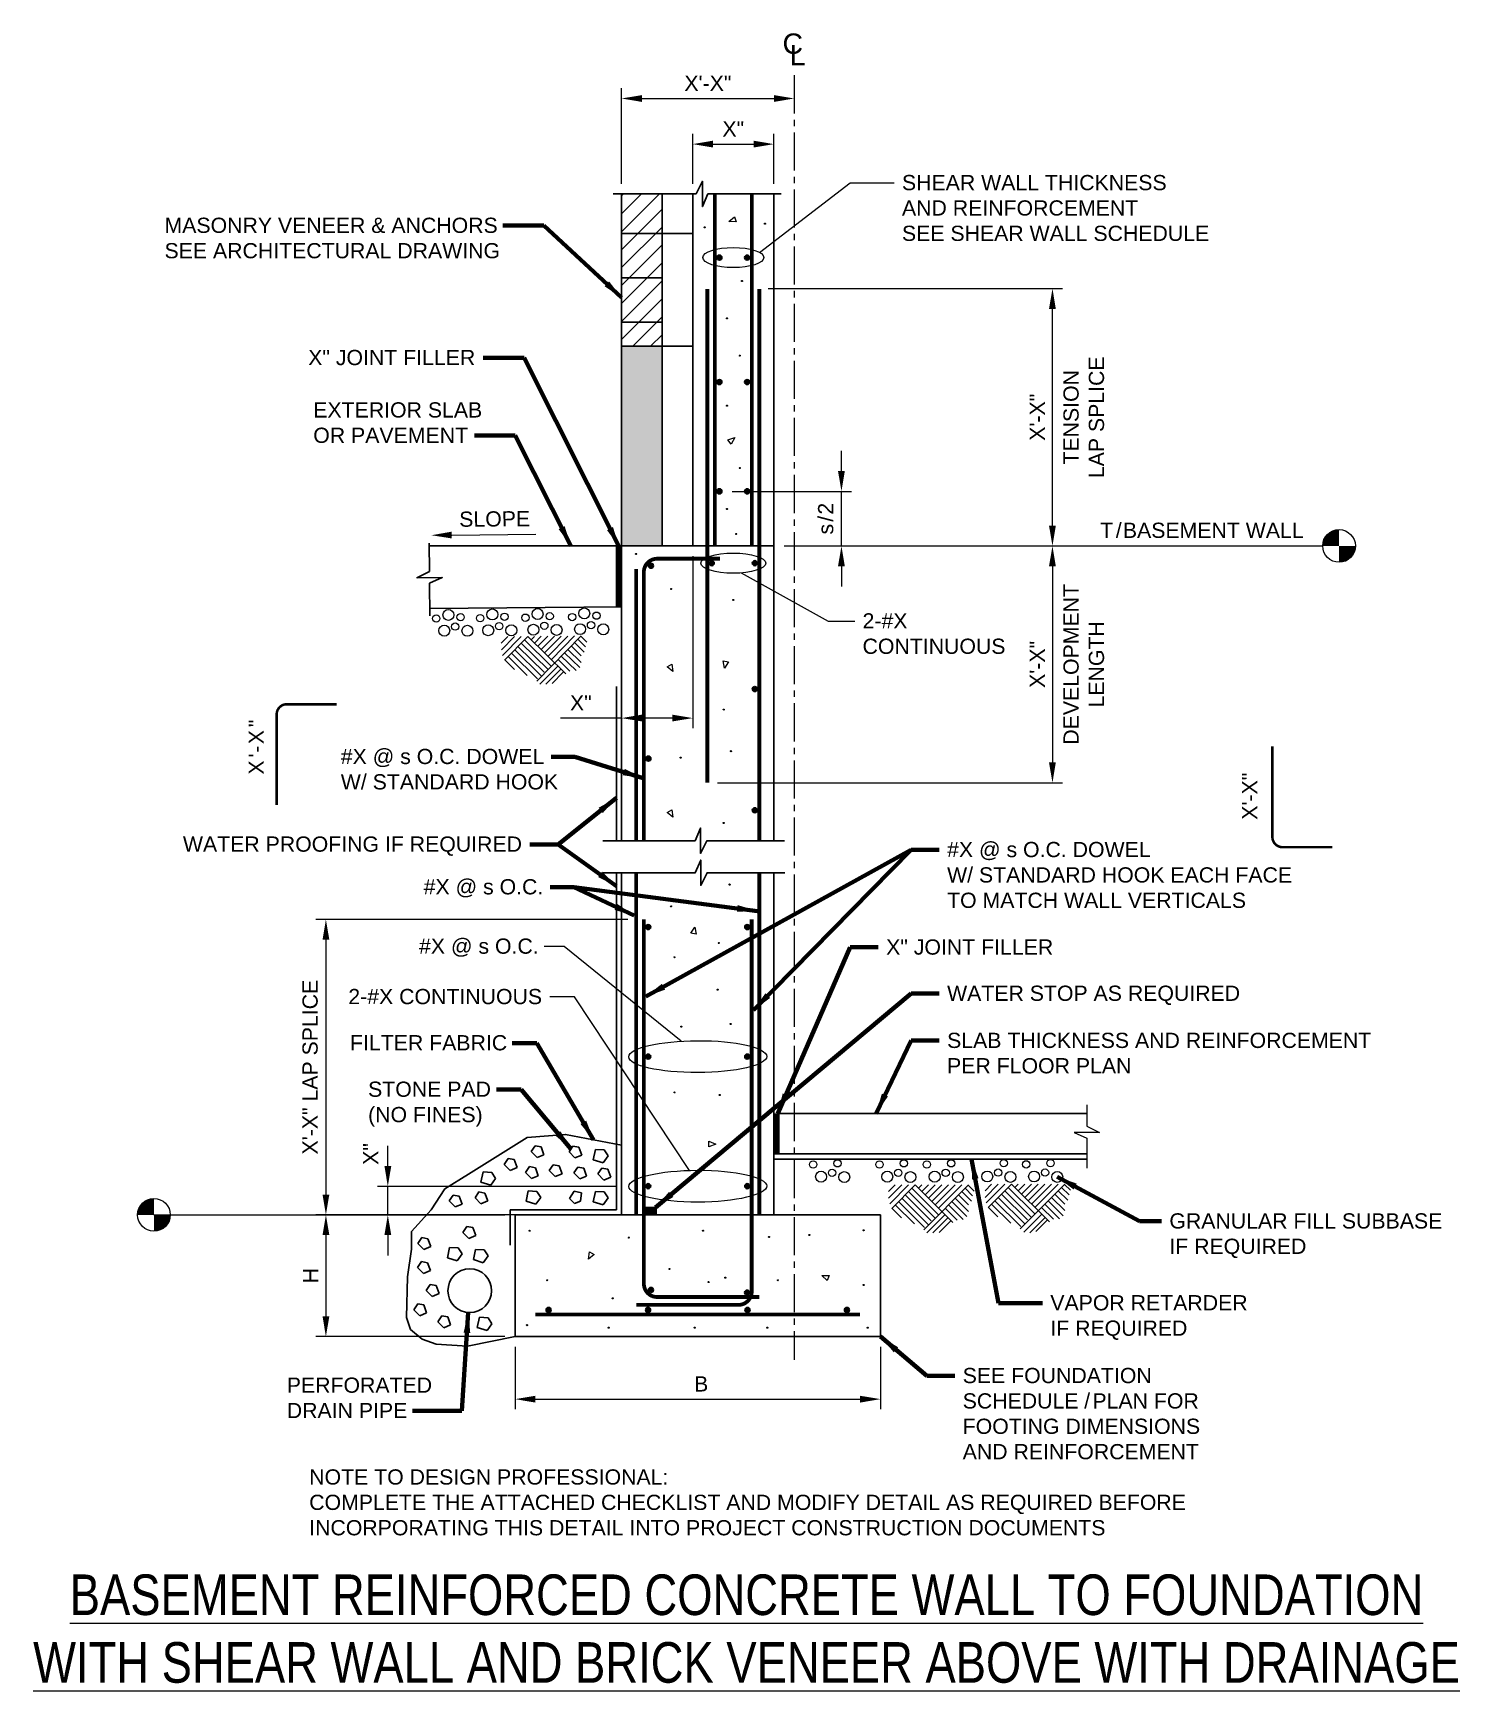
# Model space of a CAD drawing. Header units: inches. Extents: x -1073 to -933, y 1778 to 1941.
import ezdxf

# ---------------------------------------------------------------- set-up
doc = ezdxf.new("R2010")
doc.units = ezdxf.units.IN
doc.header["$LTSCALE"] = 5
doc.header["$MEASUREMENT"] = 0
for name, pattern in [('CENTER', [2, 1.25, -0.25, 0.25, -0.25]), ('CENTER2', [1.125, 0.75, -0.125, 0.125, -0.125]), ('HIDDEN', [0.375, 0.25, -0.125])]:
    doc.linetypes.add(name, pattern=pattern)
for name, color, linetype, lineweight in [('S-ANNO-DIMS', 1, 'Continuous', 20), ('S-ANNO-TEXT', 7, 'Continuous', 20), ('S-DETL', 3, 'Continuous', 30), ('S-DETL-PATT', 7, 'Continuous', 15), ('S-GRID', 9, 'CENTER', 20)]:
    doc.layers.add(name, color=color, linetype=linetype, lineweight=lineweight)
doc.styles.add('Romans', font='arial.ttf')
doc.dimstyles.get("Standard").update_dxf_attribs({"dimtxt": 0.18, "dimasz": 0.18, "dimexe": 0.18, "dimexo": 0.0625, "dimgap": 0.09, "dimtad": 0, "dimtih": 1, "dimtoh": 1, "dimdec": 4, "dimzin": 0, "dimdsep": 46, "dimtxsty": 'Standard', "dimcen": 0.09, "dimadec": 0, "dimazin": 0, "dimtfac": 1, "dimtdec": 4, "dimtofl": 0, "dimtmove": 0, "dimatfit": 3, "dimfxl": 1, "dimtolj": 1, "dimtzin": 0, "dimarcsym": 0})

msp = doc.modelspace()

# ---------------------------------------------------------------- texts
at = {"layer": 'S-ANNO-DIMS', "char_height": 1.499999989, "attachment_point": 2, "rotation": 90, "style": 'Romans'}
for s, insert in [('\\A1;TENSION\\PLAP SPLICE', (-971.819875, 1903.3883984)), ('\\A1;DEVELOPMENT\\PLENGTH', (-971.819875, 1879.0449975))]:
    msp.add_mtext(s, dxfattribs=dict(at, insert=insert))
at = {"layer": 'S-ANNO-TEXT', "linetype": 'HIDDEN', "style": 'Romans'}
for s, p in [('C', (-999.4964448, 1939.2052539)), ('L', (-998.793002, 1938.080647))]:
    msp.add_text(s, height=2, dxfattribs=at).set_placement(p)
at = {"layer": 'S-ANNO-TEXT', "style": 'Romans'}
for s, insert, char_height, attachment_point in [('\\A1;SHEAR WALL THICKNESS \\PAND REINFORCEMENT \\PSEE SHEAR WALL SCHEDULE', (-987.7295643, 1927.262792), 1.499999989, 1), ('\\A1;MASONRY VENEER & ANCHORS\\PSEE ARCHITECTURAL DRAWING', (-1060.3899788, 1923.0535032), 1.499999989, 1), ('\\A1;X" JOINT FILLER', (-1029.7719025, 1910.0274104), 1.499999989, 3), ('\\A1;EXTERIOR SLAB\\POR PAVEMENT', (-1045.7355472, 1904.8653006), 1.499999989, 1), ('\\A1;2-#X\\PCONTINUOUS', (-991.6130691, 1884.0787951), 1.49999999, 1), ('\\A1;#X @ s O.C. DOWEL\\PW/ STANDARD HOOK', (-1043.0238143, 1870.7201144), 1.499999989, 1), ('\\A1;WATER PROOFING IF REQUIRED', (-1025.1680845, 1862.0870995), 1.499999989, 3), ('\\A1;#X @ s O.C. DOWEL \\PW/ STANDARD{\\A0; HOOK EACH FACE \\PTO MATCH WALL VERTICALS}', (-983.2830344, 1861.5496993), 1.499999989, 1), ('\\A1;#X @ s O.C.', (-1034.8575576, 1857.8811862), 1.499999989, 1), ('\\A1;#X @ s O.C.', (-1035.3128882, 1852.0336523), 1.499999989, 1), ('\\A1;X" JOINT FILLER', (-989.2876651, 1851.9432874), 1.499999989, 1), ('\\A1;WATER STOP AS REQUIRED', (-983.2830344, 1847.3911046), 1.499999989, 1), ('\\A1;2-#X CONTINUOUS', (-1023.18895, 1847.0650303), 1.499999989, 3), ('\\A1;FILTER FABRIC', (-1042.1128926, 1842.5128475), 1.499999989, 1), ('\\A1;SLAB THICKNESS AND REINFORCEMENT \\PPER FLOOR PLAN', (-983.2830344, 1842.7478577), 1.499999989, 1), ('\\A1;STONE PAD \\P(NO FINES)', (-1040.3333499, 1837.9366327), 1.499999989, 1), ('\\A1;GRANULAR FILL SUBBASE\\PIF REQUIRED', (-961.3826741, 1824.958569), 1.499999989, 1), ('\\A1;VAPOR RETARDER \\PIF REQUIRED', (-973.1119888, 1816.8947774), 1.499999989, 1), ('\\A1;\\pxql;SEE FOUNDATION \\PSCHEDUL{\\T1.4;E/}PLAN FOR \\PFOOTING DIMENSIONS \\PAND REINFORCEMENT', (-981.7453308, 1809.7259507), 1.499999989, 1), ('\\A1;PERFORATED \\PDRAIN PIPE ', (-1048.3437783, 1808.7784377), 1.499999989, 1), ('{\\W0.8;\\LBASEMENT REINFORCED CONCRETE WALL TO FOUNDATION \\PWITH SHEAR WALL AND BRICK VENEER ABOVE WITH DRAINAGE}', (-1003.0470672, 1789.3757859), 4, 2)]:
    msp.add_mtext(s, dxfattribs=dict(at, insert=insert, char_height=char_height, attachment_point=attachment_point))
at = {"layer": 'S-ANNO-TEXT', "attachment_point": 1, "style": 'Romans'}
for s, insert, char_height, rotation in [('\\A1;SLOPE', (-1031.3611202, 1894.0941071), 1.49999999, 0.529184506), ('\\A1;{\\T1.2;X\'-X"}', (-1052.1073179, 1868.1842991), 1.499999989, 90), ('\\A1;X\'-X"', (-954.2304526, 1863.7335361), 1.49999999, 90)]:
    msp.add_mtext(s, dxfattribs=dict(at, insert=insert, char_height=char_height, rotation=rotation))
at = {"layer": 'S-ANNO-TEXT', "insert": (-968.1967938, 1893.0025198), "char_height": 1.499999989, "attachment_point": 1, "line_spacing_factor": 1.2, "style": 'Romans'}
msp.add_mtext('\\A1;{\\T1.2;T/}BASEMENT WALL ', dxfattribs=at)
at = {"layer": 'S-ANNO-TEXT', "insert": (-1046.135232, 1799.7311747), "char_height": 1.499999989, "width": 159.842980143, "attachment_point": 1, "style": 'Romans'}
msp.add_mtext('NOTE TO DESIGN PROFESSIONAL: \\PCOMPLETE THE ATTACHED CHECKLIST AND MODIFY DETAIL AS REQUIRED BEFORE \\PINCORPORATING THIS DETAIL INTO PROJECT CONSTRUCTION DOCUMENTS', dxfattribs=at)

# ---------------------------------------------------------------- blocks, each defined once
blk = doc.blocks.new('*D0')
at = {"layer": 'Defpoints', "color": 0, "transparency": 16777216}
for p in [(-1008.35, 1890.71), (-1008.35, 1873.75), (-1015.35, 1861.67)]:
    blk.add_point(p, dxfattribs=at)
at = {"layer": 'S-ANNO-DIMS', "transparency": 16777216}
for p, q in [((-1008.35, 1889.71), (-1008.35, 1872.75)), ((-1015.35, 1873.75), (-1021.38, 1873.75)), ((-1010.35, 1873.75), (-1013.35, 1873.75))]:
    blk.add_line(p, q, dxfattribs=at)
for points in [[(-1013.35, 1874.09), (-1013.35, 1873.42), (-1015.35, 1873.75)], [(-1010.35, 1874.09), (-1010.35, 1873.42), (-1008.35, 1873.75)]]:
    blk.add_solid(points, dxfattribs=at)
at = {"layer": 'S-ANNO-DIMS', "transparency": 16777216, "insert": (-1019.37, 1875.25), "char_height": 1.5, "attachment_point": 5, "style": 'Romans'}
blk.add_mtext('\\A1;X"', dxfattribs=at)
blk = doc.blocks.new('*D1')
at = {"layer": 'Defpoints', "color": 0, "transparency": 16777216}
for p in [(-1025.85, 1812.81), (-989.85, 1812.81), (-989.85, 1806.65)]:
    blk.add_point(p, dxfattribs=at)
at = {"layer": 'S-ANNO-DIMS', "transparency": 16777216}
for p, q in [((-1025.85, 1811.81), (-1025.85, 1805.65)), ((-989.85, 1811.81), (-989.85, 1805.65)), ((-1023.85, 1806.65), (-991.85, 1806.65))]:
    blk.add_line(p, q, dxfattribs=at)
for points in [[(-1023.85, 1806.98), (-1023.85, 1806.31), (-1025.85, 1806.65)], [(-991.85, 1806.98), (-991.85, 1806.31), (-989.85, 1806.65)]]:
    blk.add_solid(points, dxfattribs=at)
at = {"layer": 'S-ANNO-DIMS', "transparency": 16777216, "insert": (-1007.51, 1808.15), "char_height": 1.5, "attachment_point": 5, "style": 'Romans'}
blk.add_mtext('\\A1;B', dxfattribs=at)
blk = doc.blocks.new('*D2')
at = {"layer": 'Defpoints', "color": 0, "transparency": 16777216}
for p in [(-1044.49, 1824.81), (-1044.49, 1812.81), (-1025.85, 1812.81)]:
    blk.add_point(p, dxfattribs=at)
at = {"layer": 'S-ANNO-DIMS', "transparency": 16777216}
for p, q in [((-1044.49, 1822.81), (-1044.49, 1814.81)), ((-1026.85, 1812.81), (-1045.49, 1812.81))]:
    blk.add_line(p, q, dxfattribs=at)
for points in [[(-1044.82, 1822.81), (-1044.15, 1822.81), (-1044.49, 1824.81)], [(-1044.82, 1814.81), (-1044.15, 1814.81), (-1044.49, 1812.81)]]:
    blk.add_solid(points, dxfattribs=at)
at = {"layer": 'S-ANNO-DIMS', "transparency": 16777216, "insert": (-1045.99, 1818.81), "char_height": 1.5, "attachment_point": 5, "rotation": 90, "style": 'Romans'}
blk.add_mtext('\\A1;H', dxfattribs=at)
blk = doc.blocks.new('*D3')
at = {"layer": 'Defpoints', "color": 0, "transparency": 16777216}
for p in [(-998.35, 1934.8), (-998.35, 1930.25), (-1015.35, 1925.4)]:
    blk.add_point(p, dxfattribs=at)
at = {"layer": 'S-ANNO-DIMS', "transparency": 16777216}
for p, q in [((-1015.35, 1926.4), (-1015.35, 1935.8)), ((-1013.35, 1934.8), (-1000.35, 1934.8))]:
    blk.add_line(p, q, dxfattribs=at)
for points in [[(-1013.35, 1935.13), (-1013.35, 1934.46), (-1015.35, 1934.8)], [(-1000.35, 1935.13), (-1000.35, 1934.46), (-998.35, 1934.8)]]:
    blk.add_solid(points, dxfattribs=at)
at = {"layer": 'S-ANNO-DIMS', "transparency": 16777216, "insert": (-1006.85, 1936.3), "char_height": 1.5, "attachment_point": 5, "style": 'Romans'}
blk.add_mtext('\\A1;X\'-X"', dxfattribs=at)
blk = doc.blocks.new('*D4')
at = {"layer": 'Defpoints', "color": 0, "transparency": 16777216}
for p in [(-1000.35, 1930.3), (-1008.35, 1925.4), (-1000.35, 1925.4)]:
    blk.add_point(p, dxfattribs=at)
at = {"layer": 'S-ANNO-DIMS', "transparency": 16777216}
for p, q in [((-1008.35, 1926.4), (-1008.35, 1931.3)), ((-1000.35, 1926.4), (-1000.35, 1931.3)), ((-1006.35, 1930.3), (-1002.35, 1930.3))]:
    blk.add_line(p, q, dxfattribs=at)
for points in [[(-1006.35, 1930.64), (-1006.35, 1929.97), (-1008.35, 1930.3)], [(-1002.35, 1930.64), (-1002.35, 1929.97), (-1000.35, 1930.3)]]:
    blk.add_solid(points, dxfattribs=at)
at = {"layer": 'S-ANNO-DIMS', "transparency": 16777216, "insert": (-1004.35, 1931.8), "char_height": 1.5, "attachment_point": 5, "style": 'Romans'}
blk.add_mtext('\\A1;X"', dxfattribs=at)
blk = doc.blocks.new('*D5')
at = {"layer": 'Defpoints', "color": 0, "transparency": 16777216}
for p in [(-1000.35, 1890.71), (-1006.91, 1867.38), (-972.9, 1867.38)]:
    blk.add_point(p, dxfattribs=at)
at = {"layer": 'S-ANNO-DIMS', "transparency": 16777216}
for p, q in [((-999.35, 1890.71), (-971.9, 1890.71)), ((-972.9, 1888.71), (-972.9, 1869.38)), ((-1005.91, 1867.38), (-971.9, 1867.38))]:
    blk.add_line(p, q, dxfattribs=at)
for points in [[(-973.24, 1888.71), (-972.57, 1888.71), (-972.9, 1890.71)], [(-973.24, 1869.38), (-972.57, 1869.38), (-972.9, 1867.38)]]:
    blk.add_solid(points, dxfattribs=at)
at = {"layer": 'S-ANNO-DIMS', "transparency": 16777216, "insert": (-974.4, 1879.04), "char_height": 1.5, "attachment_point": 5, "rotation": 90, "style": 'Romans'}
blk.add_mtext('\\A1;X\'-X"', dxfattribs=at)
blk = doc.blocks.new('*D6')
at = {"layer": 'Defpoints', "color": 0, "transparency": 16777216}
for p in [(-1038.39, 1827.61), (-1014.93, 1827.61), (-1015.35, 1824.81)]:
    blk.add_point(p, dxfattribs=at)
at = {"layer": 'S-ANNO-DIMS', "transparency": 16777216}
for p, q in [((-1038.39, 1829.61), (-1038.39, 1831.61)), ((-1015.93, 1827.61), (-1039.39, 1827.61)), ((-1038.39, 1824.81), (-1038.39, 1827.61)), ((-1016.35, 1824.81), (-1039.39, 1824.81)), ((-1038.39, 1822.81), (-1038.39, 1820.81))]:
    blk.add_line(p, q, dxfattribs=at)
for points in [[(-1038.72, 1829.61), (-1038.05, 1829.61), (-1038.39, 1827.61)], [(-1038.72, 1822.81), (-1038.05, 1822.81), (-1038.39, 1824.81)]]:
    blk.add_solid(points, dxfattribs=at)
at = {"layer": 'S-ANNO-DIMS', "transparency": 16777216, "insert": (-1040.07, 1830.8), "char_height": 1.5, "attachment_point": 5, "rotation": 90, "style": 'Romans'}
blk.add_mtext('\\A1;X"', dxfattribs=at)
blk = doc.blocks.new('*D7')
at = {"layer": 'Defpoints', "color": 0, "transparency": 16777216}
for p in [(-1001.9, 1916.07), (-972.9, 1916.07), (-1000.35, 1890.71)]:
    blk.add_point(p, dxfattribs=at)
at = {"layer": 'S-ANNO-DIMS', "transparency": 16777216}
for p, q in [((-1000.9, 1916.07), (-971.9, 1916.07)), ((-972.9, 1892.71), (-972.9, 1914.07)), ((-999.35, 1890.71), (-971.9, 1890.71))]:
    blk.add_line(p, q, dxfattribs=at)
for points in [[(-973.24, 1914.07), (-972.57, 1914.07), (-972.9, 1916.07)], [(-973.24, 1892.71), (-972.57, 1892.71), (-972.9, 1890.71)]]:
    blk.add_solid(points, dxfattribs=at)
at = {"layer": 'S-ANNO-DIMS', "transparency": 16777216, "insert": (-974.4, 1903.39), "char_height": 1.5, "attachment_point": 5, "rotation": 90, "style": 'Romans'}
blk.add_mtext('\\A1;X\'-X"', dxfattribs=at)
blk = doc.blocks.new('*D8')
at = {"layer": 'Defpoints', "color": 0, "transparency": 16777216}
for p in [(-1005.46, 1896.09), (-993.69, 1896.09), (-1000.35, 1890.71)]:
    blk.add_point(p, dxfattribs=at)
at = {"layer": 'S-ANNO-DIMS', "transparency": 16777216}
for p, q in [((-993.69, 1898.09), (-993.69, 1900.09)), ((-1004.46, 1896.09), (-992.69, 1896.09)), ((-993.69, 1890.71), (-993.69, 1896.09)), ((-999.35, 1890.71), (-992.69, 1890.71)), ((-993.69, 1888.71), (-993.69, 1886.71))]:
    blk.add_line(p, q, dxfattribs=at)
for points in [[(-994.03, 1898.09), (-993.36, 1898.09), (-993.69, 1896.09)], [(-994.03, 1888.71), (-993.36, 1888.71), (-993.69, 1890.71)]]:
    blk.add_solid(points, dxfattribs=at)
at = {"layer": 'S-ANNO-DIMS', "transparency": 16777216, "insert": (-995.24, 1893.4), "char_height": 1.5, "attachment_point": 5, "rotation": 90, "style": 'Romans'}
blk.add_mtext('\\A1;{\\T1.2;s/}2', dxfattribs=at)
blk = doc.blocks.new('*D9')
at = {"layer": 'Defpoints', "color": 0, "transparency": 16777216}
for p in [(-1013.75, 1853.91), (-1044.49, 1824.81), (-1025.85, 1824.81)]:
    blk.add_point(p, dxfattribs=at)
at = {"layer": 'S-ANNO-DIMS', "transparency": 16777216}
for p, q in [((-1014.75, 1853.91), (-1045.49, 1853.91)), ((-1044.49, 1851.91), (-1044.49, 1826.81)), ((-1026.85, 1824.81), (-1045.49, 1824.81))]:
    blk.add_line(p, q, dxfattribs=at)
for points in [[(-1044.82, 1851.91), (-1044.15, 1851.91), (-1044.49, 1853.91)], [(-1044.82, 1826.81), (-1044.15, 1826.81), (-1044.49, 1824.81)]]:
    blk.add_solid(points, dxfattribs=at)
at = {"layer": 'S-ANNO-DIMS', "transparency": 16777216, "insert": (-1046.04, 1839.36), "char_height": 1.5, "attachment_point": 5, "rotation": 90, "style": 'Romans'}
blk.add_mtext('\\A1;X\'-X" LAP SPLICE', dxfattribs=at)

# ---------------------------------------------------------------- dimensions: what is measured, and where the dimension line sits
at = {"layer": 'S-ANNO-DIMS'}
for base, p1, p2, text, override, picture, middle in [((-998.3479976, 1934.7967584), (-1015.3479976, 1925.400086), (-998.3479976, 1930.2528888), 'X\'-X"', {"dimscale": 16, "dimtxt": 0.09375, "dimasz": 0.125, "dimexe": 0.0625, "dimgap": 0.0625, "dimtih": 0, "dimtoh": 0, "dimdec": 5, "dimlfac": 1, "dimrnd": 0.03125, "dimzin": 7, "dimlunit": 4, "dimtxsty": 'Romans', "dimcen": 0.125, "dimse2": 1, "dimclrd": 256, "dimclre": 256, "dimclrt": 256, "dimadec": 4, "dimtdec": 5, "dimtofl": 1, "dimtvp": 1, "dimfrac": 2, "dimtzin": 3, "dimlwd": 65535, "dimlwe": 65535}, '*D3', (-1006.8479976, 1934.7967584)), ((-1000.3479976, 1930.3018176), (-1008.3479976, 1925.400086), (-1000.3479976, 1925.400086), 'X"', {"dimscale": 16, "dimtxt": 0.09375, "dimasz": 0.125, "dimexe": 0.0625, "dimgap": 0.0625, "dimtih": 0, "dimtoh": 0, "dimdec": 5, "dimlfac": 1, "dimrnd": 0.03125, "dimzin": 7, "dimlunit": 4, "dimtxsty": 'Romans', "dimcen": 0.125, "dimse2": 0, "dimclrd": 256, "dimclre": 256, "dimclrt": 256, "dimadec": 4, "dimtdec": 5, "dimtofl": 1, "dimtvp": 1, "dimfrac": 2, "dimtzin": 3, "dimlwd": 65535, "dimlwe": 65535}, '*D4', (-1004.3479976, 1930.3018176)), ((-1008.3479976, 1873.7522776), (-1015.3479976, 1861.6655429), (-1008.3479976, 1890.7115921), 'X"', {"dimscale": 16, "dimtxt": 0.09375, "dimasz": 0.125, "dimexe": 0.0625, "dimgap": 0.0625, "dimtih": 0, "dimtoh": 0, "dimdec": 5, "dimlfac": 1, "dimrnd": 0.03125, "dimzin": 7, "dimlunit": 4, "dimtxsty": 'Romans', "dimcen": 0.125, "dimse1": 1, "dimclrd": 256, "dimclre": 256, "dimclrt": 256, "dimadec": 4, "dimtdec": 5, "dimtofl": 1, "dimtvp": 1, "dimfrac": 2, "dimtzin": 3, "dimlwd": 65535, "dimlwe": 65535}, '*D0', (-1019.3650508, 1873.7522776)), ((-989.8479976, 1806.6471649), (-1025.8479976, 1812.8071545), (-989.8479976, 1812.8071545), 'B', {"dimscale": 16, "dimtxt": 0.09375, "dimasz": 0.125, "dimexe": 0.0625, "dimgap": 0.0625, "dimtih": 0, "dimtoh": 0, "dimdec": 5, "dimlfac": 1, "dimrnd": 0.03125, "dimzin": 7, "dimlunit": 4, "dimtxsty": 'Romans', "dimcen": 0.125, "dimclrd": 256, "dimclre": 256, "dimclrt": 256, "dimadec": 4, "dimtdec": 5, "dimtofl": 1, "dimtvp": 1, "dimfrac": 2, "dimtzin": 3, "dimlwd": 65535, "dimlwe": 65535}, '*D1', (-1007.505099, 1806.6471649))]:
    dim = msp.add_linear_dim(base=base, p1=p1, p2=p2, text=text, dimstyle='Standard', override=override, dxfattribs=at)
    dim.commit()
    dim.dimension.update_dxf_attribs({"geometry": picture, "text_midpoint": middle, "dimtype": 128})
for base, p1, p2, text, override, picture, middle in [((-972.9032084, 1916.0652047), (-1000.3479976, 1890.7115921), (-1001.9011613, 1916.0652047), 'X\'-X"', {"dimscale": 16, "dimtxt": 0.09375, "dimasz": 0.125, "dimexe": 0.0625, "dimgap": 0.0625, "dimtih": 0, "dimtoh": 0, "dimdec": 5, "dimlfac": 1, "dimrnd": 0.03125, "dimzin": 7, "dimlunit": 4, "dimtxsty": 'Romans', "dimcen": 0.125, "dimclrd": 256, "dimclre": 256, "dimclrt": 256, "dimadec": 4, "dimtdec": 5, "dimtofl": 1, "dimtvp": 1, "dimfrac": 2, "dimtzin": 3, "dimlwd": 65535, "dimlwe": 65535}, '*D7', (-972.9032084, 1903.3883984)), ((-993.6924724, 1896.0918231), (-1000.3479976, 1890.7115921), (-1005.4643884, 1896.0918231), '{\\T1.2;s/}2', {"dimscale": 16, "dimtxt": 0.09375, "dimasz": 0.125, "dimexe": 0.0625, "dimgap": 0.0625, "dimtih": 0, "dimtoh": 0, "dimdec": 5, "dimlfac": 1, "dimrnd": 0.03125, "dimzin": 7, "dimlunit": 4, "dimtxsty": 'Romans', "dimcen": 0.125, "dimclrd": 256, "dimclre": 256, "dimclrt": 256, "dimadec": 4, "dimtdec": 5, "dimtofl": 1, "dimtvp": 1, "dimfrac": 2, "dimtzin": 3, "dimlwd": 65535, "dimlwe": 65535}, '*D8', (-993.6924724, 1893.4017076)), ((-972.9032084, 1867.3784029), (-1000.3479976, 1890.7115921), (-1006.9104976, 1867.3784029), 'X\'-X"', {"dimscale": 16, "dimtxt": 0.09375, "dimasz": 0.125, "dimexe": 0.0625, "dimgap": 0.0625, "dimtih": 0, "dimtoh": 0, "dimdec": 5, "dimlfac": 1, "dimrnd": 0.03125, "dimzin": 7, "dimlunit": 4, "dimtxsty": 'Romans', "dimcen": 0.125, "dimclrd": 256, "dimclre": 256, "dimclrt": 256, "dimadec": 4, "dimtdec": 5, "dimtofl": 1, "dimtvp": 1, "dimfrac": 2, "dimtzin": 3, "dimlwd": 65535, "dimlwe": 65535}, '*D5', (-972.9032084, 1879.0449975)), ((-1044.4877799, 1824.8071545), (-1013.7539572, 1853.9125642), (-1025.8479976, 1824.8071545), 'X\'-X" LAP SPLICE', {"dimscale": 16, "dimtxt": 0.09375, "dimasz": 0.125, "dimexe": 0.0625, "dimgap": 0.0625, "dimtih": 0, "dimtoh": 0, "dimdec": 5, "dimlfac": 1, "dimrnd": 0.03125, "dimzin": 7, "dimlunit": 4, "dimtxsty": 'Romans', "dimcen": 0.125, "dimclrd": 256, "dimclre": 256, "dimclrt": 256, "dimadec": 4, "dimtdec": 5, "dimtofl": 1, "dimtvp": 1, "dimfrac": 2, "dimtzin": 3, "dimlwd": 65535, "dimlwe": 65535}, '*D9', (-1044.4877799, 1839.3598593)), ((-1038.3863533, 1827.6071061), (-1015.3479976, 1824.8071545), (-1014.9309128, 1827.6071061), 'X"', {"dimscale": 16, "dimtxt": 0.09375, "dimasz": 0.125, "dimexe": 0.0625, "dimgap": 0.0625, "dimtih": 0, "dimtoh": 0, "dimdec": 5, "dimlfac": 1, "dimrnd": 0.03125, "dimzin": 7, "dimlunit": 4, "dimtxsty": 'Romans', "dimcen": 0.125, "dimclrd": 256, "dimclre": 256, "dimclrt": 256, "dimadec": 4, "dimtdec": 5, "dimtofl": 1, "dimtmove": 2, "dimtvp": 1, "dimfrac": 2, "dimtzin": 3, "dimlwd": 65535, "dimlwe": 65535}, '*D6', (-1040.0739041, 1830.7963057)), ((-1044.4877799, 1812.8071545), (-1044.4877799, 1824.8071545), (-1025.8479976, 1812.8071545), 'H', {"dimscale": 16, "dimtxt": 0.09375, "dimasz": 0.125, "dimexe": 0.0625, "dimgap": 0.0625, "dimtih": 0, "dimtoh": 0, "dimdec": 5, "dimlfac": 1, "dimrnd": 0.03125, "dimzin": 7, "dimlunit": 4, "dimtxsty": 'Romans', "dimcen": 0.125, "dimclrd": 256, "dimclre": 256, "dimclrt": 256, "dimadec": 4, "dimtdec": 5, "dimtofl": 1, "dimtvp": 1, "dimfrac": 2, "dimtzin": 3, "dimlwd": 65535, "dimlwe": 65535}, '*D2', (-1044.4877799, 1818.8071545))]:
    dim = msp.add_linear_dim(base=base, p1=p1, p2=p2, angle=90, text=text, dimstyle='Standard', override=override, dxfattribs=at)
    dim.commit()
    dim.dimension.update_dxf_attribs({"geometry": picture, "text_midpoint": middle, "dimtype": 128})

# ---------------------------------------------------------------- hatches: boundary and pattern name
at = {"layer": 'S-ANNO-TEXT'}
h = msp.add_hatch(color=256, dxfattribs=at)
h.dxf.hatch_style = 1
h.paths.add_polyline_path([(-944.6606414, 1892.3251662, 0.4142135624), (-946.2742155, 1890.7115921), (-944.6606414, 1890.7115921)])
h = msp.add_hatch(color=256, dxfattribs=at)
h.dxf.hatch_style = 1
h.paths.add_polyline_path([(-943.0466781, 1890.7103183), (-944.6602522, 1890.7103183), (-944.6602522, 1889.0967442, 0.4142135624)])
h = msp.add_hatch(color=256, dxfattribs=at)
h.dxf.hatch_style = 1
h.paths.add_polyline_path([(-1061.4334931, 1826.4207286, 0.4142135624), (-1063.0470672, 1824.8071545), (-1061.4334931, 1824.8071545)])
h = msp.add_hatch(color=256, dxfattribs=at)
h.dxf.hatch_style = 1
h.paths.add_polyline_path([(-1059.8195298, 1824.8058807), (-1061.4331039, 1824.8058807), (-1061.4331039, 1823.1923065, 0.4142135624)])
at = {"layer": 'S-DETL'}
h = msp.add_hatch(color=256, dxfattribs=at)
h.dxf.hatch_style = 1
h.paths.add_polyline_path([(-1005.9643884, 1919.1239654, 1), (-1005.4643884, 1919.1239654, 1)])
h = msp.add_hatch(color=256, dxfattribs=at)
h.dxf.hatch_style = 1
h.paths.add_polyline_path([(-1002.7316068, 1919.1239654, -1), (-1003.2316068, 1919.1239654, -1)])
h = msp.add_hatch(color=256, dxfattribs=at)
h.dxf.hatch_style = 1
h.paths.add_polyline_path([(-1005.9643884, 1906.8522851, 1), (-1005.4643884, 1906.8522851, 1)])
h = msp.add_hatch(color=256, dxfattribs=at)
h.dxf.hatch_style = 1
h.paths.add_polyline_path([(-1002.7316068, 1906.8522851, -1), (-1003.2316068, 1906.8522851, -1)])
h = msp.add_hatch(color=256, dxfattribs=at)
h.dxf.hatch_style = 1
h.paths.add_polyline_path([(-1005.9643884, 1896.0918231, 1), (-1005.4643884, 1896.0918231, 1)])
h = msp.add_hatch(color=256, dxfattribs=at)
h.dxf.hatch_style = 1
h.paths.add_polyline_path([(-1002.7316068, 1896.0918231, -1), (-1003.2316068, 1896.0918231, -1)])
h = msp.add_hatch(color=256, dxfattribs=at)
h.dxf.hatch_style = 1
h.paths.add_polyline_path([(-1012.7167149, 1888.7613056, 1), (-1012.2167149, 1888.7613056, 1)])
h = msp.add_hatch(color=256, dxfattribs=at)
h.dxf.hatch_style = 1
h.paths.add_polyline_path([(-1006.7229976, 1889.0176935, 1), (-1006.2229976, 1889.0176935, 1)])
h = msp.add_hatch(color=256, dxfattribs=at)
h.dxf.hatch_style = 1
h.paths.add_polyline_path([(-1006.7229976, 1889.0176935, 1), (-1006.2229976, 1889.0176935, 1)])
h = msp.add_hatch(color=256, dxfattribs=at)
h.dxf.hatch_style = 1
h.paths.add_polyline_path([(-1002.4729976, 1889.0176935, 1), (-1001.9729976, 1889.0176935, 1)])
h = msp.add_hatch(color=256, dxfattribs=at)
h.dxf.hatch_style = 1
h.paths.add_polyline_path([(-1002.4729976, 1876.6154098, 1), (-1001.9729976, 1876.6154098, 1)])
h = msp.add_hatch(color=256, dxfattribs=at)
h.dxf.hatch_style = 1
h.paths.add_polyline_path([(-1012.4689961, 1869.7549559, -1), (-1012.9689961, 1869.7549559, -1)])
h = msp.add_hatch(color=256, dxfattribs=at)
h.dxf.hatch_style = 1
h.paths.add_polyline_path([(-1002.4729976, 1864.6735598, 1), (-1001.9729976, 1864.6735598, 1)])
h = msp.add_hatch(color=256, dxfattribs=at)
h.dxf.hatch_style = 1
h.paths.add_polyline_path([(-1012.4830903, 1853.1625642, -1), (-1012.9830903, 1853.1625642, -1)])
h = msp.add_hatch(color=256, dxfattribs=at)
h.dxf.hatch_style = 1
h.paths.add_polyline_path([(-1002.7229976, 1853.1625642, -1), (-1003.2229976, 1853.1625642, -1)])
h = msp.add_hatch(color=256, dxfattribs=at)
h.dxf.hatch_style = 1
h.paths.add_polyline_path([(-1012.4830903, 1840.3959253, -1), (-1012.9830903, 1840.3959253, -1)])
h = msp.add_hatch(color=256, dxfattribs=at)
h.dxf.hatch_style = 1
h.paths.add_polyline_path([(-1002.7229976, 1840.3959253, -1), (-1003.2229976, 1840.3959253, -1)])
h = msp.add_hatch(color=256, dxfattribs=at)
h.dxf.hatch_style = 1
h.paths.add_polyline_path([(-1012.4830903, 1827.6292864, -1), (-1012.9830903, 1827.6292864, -1)])
h = msp.add_hatch(color=256, dxfattribs=at)
h.dxf.hatch_style = 1
h.paths.add_polyline_path([(-1002.7229976, 1827.6292864, -1), (-1003.2229976, 1827.6292864, -1)])
at = {"layer": 'S-DETL', "linetype": 'Continuous'}
h = msp.add_hatch(color=256, dxfattribs=at)
h.dxf.hatch_style = 1
h.paths.add_polyline_path([(-1011.937624, 1825.5333961), (-1012.9954779, 1825.5333961), (-1012.9954779, 1824.8071545), (-1011.937624, 1824.8071545)])
at = {"layer": 'S-DETL'}
h = msp.add_hatch(color=256, dxfattribs=at)
h.dxf.hatch_style = 1
h.paths.add_polyline_path([(-1012.716716, 1817.4034355, 1), (-1012.216716, 1817.4034355, 1)])
h = msp.add_hatch(color=256, dxfattribs=at)
h.dxf.hatch_style = 1
h.paths.add_polyline_path([(-1003.2285602, 1817.1471539, 1), (-1002.7285602, 1817.1471539, 1)])
h = msp.add_hatch(color=256, dxfattribs=at)
h.dxf.hatch_style = 1
h.paths.add_polyline_path([(-1022.8001546, 1815.4321545, 1), (-1022.3001546, 1815.4321545, 1)])
h = msp.add_hatch(color=256, dxfattribs=at)
h.dxf.hatch_style = 1
h.paths.add_polyline_path([(-1012.9987166, 1815.4321545, 1), (-1012.4987166, 1815.4321545, 1)])
h = msp.add_hatch(color=256, dxfattribs=at)
h.dxf.hatch_style = 1
h.paths.add_polyline_path([(-1003.1972786, 1815.4321545, 1), (-1002.6972786, 1815.4321545, 1)])
h = msp.add_hatch(color=256, dxfattribs=at)
h.dxf.hatch_style = 1
h.paths.add_polyline_path([(-993.3958406, 1815.4321545, 1), (-992.8958406, 1815.4321545, 1)])
at = {"layer": 'S-DETL-PATT'}
h = msp.add_hatch(dxfattribs=at)
h.set_pattern_fill('ANSI31', color=256, scale=10)
h.set_pattern_definition([(45, (-1566.9352, 2641.1052), (-0.8838835, 0.8838835), [])])
h.paths.add_polyline_path([(-1015.3479976, 1910.3814564), (-1011.3479976, 1910.3814564), (-1011.3479976, 1925.400086), (-1015.3479976, 1925.400086)])
h = msp.add_hatch(dxfattribs=at)
h.set_pattern_fill('AR-SAND', color=256, scale=0.25)
h.set_pattern_definition([(37.5, (0, 0), (-0.01574834, 0.48170594), [0, -0.38, 0, -0.425, 0, -0.40625]), (7.5, (0, 0), (0.44244418, 0.70553652), [0, -0.205, 0, -0.3425, 0, -0.13125]), (327.5, (-0.3075, 0), (0.778535465, 0.00141476), [0, -0.125, 0, -0.45, 0, -0.5875]), (317.5, (-0.3075, 0), (0.75153165, 0.2194189), [0, -0.0625, 0, -0.295, 0, -0.3375])])
h.paths.add_polyline_path([(-1011.3479976, 1910.3814564), (-1015.3479976, 1910.3814564), (-1015.3479976, 1890.7115921), (-1011.3479976, 1890.7115921)])

# ---------------------------------------------------------------- linework, layer by layer
at = {"layer": 'S-ANNO-TEXT'}
for p, q in [((-999.3479976, 1890.7115921), (-946.2742155, 1890.7115921)), ((-1019.9938241, 1846.2889389), (-1022.4128586, 1846.2889389)), ((-1008.6729087, 1829.1858183), (-1019.9938241, 1846.2889389)), ((-1061.4334931, 1824.8071545), (-1026.8479976, 1824.8071545))]:
    msp.add_line(p, q, dxfattribs=at)
for points in [[(-1001.7689415, 1919.6314306), (-992.8273353, 1926.4867006), (-988.5056557, 1926.4867006)], [(-1032.0898255, 1891.7850956), (-1023.8084598, 1891.8615846)], [(-1003.5568186, 1888.0551109), (-995.0065502, 1883.3029938), (-992.3630691, 1883.3027037)], [(-1009.4939914, 1841.9149642), (-1020.9980112, 1851.2332586), (-1022.9742116, 1851.2331935)]]:
    msp.add_lwpolyline(points, dxfattribs=at)
for centre in [(-944.6606414, 1890.7115921), (-1061.4334931, 1824.8071545)]:
    msp.add_circle(centre, 1.6135741, dxfattribs=at)
for centre, major_axis, ratio in [((-1004.3479976, 1919.1239654), (-3, 0), 0.3311416948), ((-1004.3479976, 1889.0176935), (-3.2, 0), 0.3104453389), ((-1007.8530439, 1840.3959253), (-6.7999638, -0.0221803), 0.2309577431), ((-1007.8530439, 1827.6292864), (-6.7999638, -0.0221803), 0.2309577431)]:
    msp.add_ellipse(centre, major_axis=major_axis, ratio=ratio, dxfattribs=at)
msp.add_solid([(-1032.0867469, 1891.4517765), (-1034.0897402, 1891.7666238), (-1032.0929041, 1892.1184147)], dxfattribs=at)
at = {"layer": 'S-DETL', "linetype": 'Continuous'}
for p, q in [((-1015.3479976, 1884.2115921), (-1015.3479976, 1925.400086)), ((-1011.3479976, 1890.7115921), (-1011.3479976, 1925.400086)), ((-1008.3479976, 1890.7115921), (-1008.3479976, 1925.400086)), ((-1003.7614229, 1925.400086), (-1003.2614229, 1925.400086)), ((-1000.3479976, 1925.400086), (-1000.3479976, 1861.6655429)), ((-1008.3479976, 1921.5006036), (-1015.3479976, 1921.5006036)), ((-1011.3479976, 1917.1378876), (-1015.3479976, 1917.1378876)), ((-1011.3479976, 1912.7751717), (-1015.3479976, 1912.7751717)), ((-1008.3479976, 1910.3814564), (-1015.3479976, 1910.3814564)), ((-1015.3479976, 1890.724285), (-1034.303181, 1890.724285)), ((-1015.8479976, 1884.724285), (-1015.8479976, 1890.724285)), ((-1015.7229976, 1884.724285), (-1015.7229976, 1890.647594)), ((-1015.5979976, 1884.724285), (-1015.5979976, 1890.6357298)), ((-1015.4729976, 1884.724285), (-1015.4729976, 1890.647594)), ((-1008.3479976, 1890.7115921), (-1015.3479976, 1890.7115921)), ((-1008.3479976, 1890.7115921), (-1000.3479976, 1890.7115921)), ((-1015.2894559, 1884.7245704), (-1034.2437384, 1884.5397717)), ((-1015.3479976, 1884.2115921), (-1015.3479976, 1861.6655429)), ((-1015.3479976, 1884.2115921), (-1015.3479976, 1861.6655429)), ((-1015.8479976, 1876.86073), (-1015.8479976, 1861.6655429)), ((-1015.8479976, 1858.5090905), (-1015.8479976, 1825.3071545)), ((-1015.3479976, 1858.5090905), (-1015.3479976, 1824.8071545)), ((-1000.3479976, 1858.5090905), (-1000.3479976, 1824.8071545)), ((-1015.3479976, 1845.806445), (-1015.3479976, 1824.8071545)), ((-1000.2229976, 1830.8071545), (-1000.2229976, 1834.7304634)), ((-1000.0979976, 1830.8071545), (-1000.0979976, 1834.7185993)), ((-999.9729976, 1830.8071545), (-999.9729976, 1834.7304634)), ((-999.8736071, 1834.8071545), (-969.5077624, 1834.8071545)), ((-999.8479976, 1830.8071545), (-999.8479976, 1834.8071545)), ((-1000.3479976, 1830.8071545), (-969.5077624, 1830.8071545)), ((-1000.3479976, 1830.3071545), (-969.5077624, 1830.3071545)), ((-1026.3479976, 1825.3071545), (-1026.3479976, 1821.8071545)), ((-1026.3479976, 1825.3071545), (-1015.8479976, 1825.3071545)), ((-1025.8479976, 1824.8071545), (-989.8479976, 1824.8071545)), ((-1025.8479976, 1824.8071545), (-1025.8479976, 1812.8071545)), ((-989.8479976, 1824.8071545), (-989.8479976, 1812.8071545)), ((-1025.8479976, 1812.8071545), (-989.8479976, 1812.8071545))]:
    msp.add_line(p, q, dxfattribs=at)
at = {"layer": 'S-DETL'}
for p, q in [((-1012.3479976, 1921.5006036), (-1015.3479976, 1921.5006036)), ((-1023.8807716, 1831.6170755), (-1024.2642341, 1831.0358497)), ((-1024.2642341, 1831.0358497), (-1023.6828572, 1830.442256)), ((-1023.2870284, 1831.5057754), (-1023.8807716, 1831.6170755)), ((-1023.0025256, 1830.7266877), (-1023.2870284, 1831.5057754)), ((-1020.1498638, 1831.5876383), (-1020.5333264, 1831.0064125)), ((-1020.5333264, 1831.0064125), (-1019.9519494, 1830.4128188)), ((-1019.5561207, 1831.4763381), (-1020.1498638, 1831.5876383)), ((-1019.2716178, 1830.6972505), (-1019.5561207, 1831.4763381)), ((-1018.13915, 1830.2236104), (-1017.9259994, 1831.239673)), ((-1017.9259994, 1831.239673), (-1017.0753558, 1831.2005626)), ((-1017.0753558, 1831.2005626), (-1016.6918932, 1830.6069716)), ((-1026.5351163, 1830.3642427), (-1026.9185789, 1829.7830169)), ((-1026.9185789, 1829.7830169), (-1026.3372019, 1829.1894232)), ((-1025.9413732, 1830.2529425), (-1026.5351163, 1830.3642427)), ((-1026.3372019, 1829.1894232), (-1025.6568703, 1829.4738549)), ((-1025.6568703, 1829.4738549), (-1025.9413732, 1830.2529425)), ((-1024.4407469, 1829.5563485), (-1024.8242094, 1828.9751227)), ((-1023.8470037, 1829.4450483), (-1024.4407469, 1829.5563485)), ((-1023.5625009, 1828.6659606), (-1023.8470037, 1829.4450483)), ((-1023.6828572, 1830.442256), (-1023.0025256, 1830.7266877)), ((-1022.0936317, 1829.746937), (-1022.4770943, 1829.1657112)), ((-1021.4998886, 1829.6356368), (-1022.0936317, 1829.746937)), ((-1021.2153857, 1828.8565492), (-1021.4998886, 1829.6356368)), ((-1019.6749841, 1829.5136942), (-1020.0584467, 1828.9324684)), ((-1019.9519494, 1830.4128188), (-1019.2716178, 1830.6972505)), ((-1019.081241, 1829.4023941), (-1019.6749841, 1829.5136942)), ((-1018.7967381, 1828.6233064), (-1019.081241, 1829.4023941)), ((-1017.1743155, 1829.9268135), (-1018.13915, 1830.2236104)), ((-1017.3005805, 1829.4137463), (-1017.6840431, 1828.8325205)), ((-1016.7068374, 1829.3024461), (-1017.3005805, 1829.4137463)), ((-1016.6918932, 1830.6069716), (-1017.1743155, 1829.9268135)), ((-1016.4223345, 1828.5233585), (-1016.7068374, 1829.3024461)), ((-1029.2167637, 1828.015794), (-1029.0036132, 1829.0318567)), ((-1028.2519293, 1827.7189972), (-1029.2167637, 1828.015794)), ((-1029.0036132, 1829.0318567), (-1028.1529696, 1828.9927462)), ((-1027.769507, 1828.3991553), (-1028.2519293, 1827.7189972)), ((-1028.1529696, 1828.9927462), (-1027.769507, 1828.3991553)), ((-1024.8242094, 1828.9751227), (-1024.2428325, 1828.381529)), ((-1024.2428325, 1828.381529), (-1023.5625009, 1828.6659606)), ((-1022.4770943, 1829.1657112), (-1021.8957174, 1828.5721175)), ((-1021.8957174, 1828.5721175), (-1021.2153857, 1828.8565492)), ((-1020.0584467, 1828.9324684), (-1019.4770697, 1828.3388747)), ((-1019.4770697, 1828.3388747), (-1018.7967381, 1828.6233064)), ((-1017.6840431, 1828.8325205), (-1017.1026661, 1828.2389268)), ((-1017.1026661, 1828.2389268), (-1016.4223345, 1828.5233585)), ((-1031.9534951, 1826.7606678), (-1032.3369577, 1826.179442)), ((-1032.3369577, 1826.179442), (-1031.7555807, 1825.5858483)), ((-1031.359752, 1826.6493676), (-1031.9534951, 1826.7606678)), ((-1031.0752491, 1825.87028), (-1031.359752, 1826.6493676)), ((-1029.4144591, 1827.0649427), (-1029.7979217, 1826.4837169)), ((-1029.7979217, 1826.4837169), (-1029.2165447, 1825.8901232)), ((-1028.820716, 1826.9536425), (-1029.4144591, 1827.0649427)), ((-1029.2165447, 1825.8901232), (-1028.5362131, 1826.1745549)), ((-1028.5362131, 1826.1745549), (-1028.820716, 1826.9536425)), ((-1024.7577538, 1826.1455804), (-1024.5446033, 1827.1616431)), ((-1023.7929194, 1825.8487836), (-1024.7577538, 1826.1455804)), ((-1024.5446033, 1827.1616431), (-1023.6939597, 1827.1225326)), ((-1023.3104971, 1826.5289417), (-1023.7929194, 1825.8487836)), ((-1023.6939597, 1827.1225326), (-1023.3104971, 1826.5289417)), ((-1020.4712092, 1826.4246534), (-1020.0218994, 1827.1235621)), ((-1019.9781198, 1825.9329932), (-1020.4712092, 1826.4246534)), ((-1020.0218994, 1827.1235621), (-1019.2981017, 1826.9826035)), ((-1019.4191568, 1826.1620762), (-1019.9781198, 1825.9329932)), ((-1019.2981017, 1826.9826035), (-1019.4191568, 1826.1620762)), ((-1018.13915, 1826.0882212), (-1017.9259994, 1827.1042838)), ((-1017.1743155, 1825.7914244), (-1018.13915, 1826.0882212)), ((-1017.9259994, 1827.1042838), (-1017.0753558, 1827.0651734)), ((-1016.6918932, 1826.4715824), (-1017.1743155, 1825.7914244)), ((-1017.0753558, 1827.0651734), (-1016.6918932, 1826.4715824)), ((-1031.7555807, 1825.5858483), (-1031.0752491, 1825.87028)), ((-1030.6088535, 1823.660031), (-1030.9923161, 1823.0788052)), ((-1030.9923161, 1823.0788052), (-1030.4109391, 1822.4852115)), ((-1030.0151104, 1823.5487308), (-1030.6088535, 1823.660031)), ((-1030.4109391, 1822.4852115), (-1029.7306075, 1822.7696431)), ((-1029.7306075, 1822.7696431), (-1030.0151104, 1823.5487308)), ((-1035.0433853, 1822.5655933), (-1035.4268479, 1821.9843675)), ((-1035.4268479, 1821.9843675), (-1034.8454709, 1821.3907737)), ((-1034.4496422, 1822.4542931), (-1035.0433853, 1822.5655933)), ((-1034.8454709, 1821.3907737), (-1034.1651393, 1821.6752054)), ((-1034.1651393, 1821.6752054), (-1034.4496422, 1822.4542931)), ((-1032.5230194, 1820.5785289), (-1032.3098689, 1821.5945916)), ((-1032.3098689, 1821.5945916), (-1031.4592252, 1821.5554811)), ((-1031.4592252, 1821.5554811), (-1031.0757627, 1820.9618902)), ((-1029.9486723, 1820.3911238), (-1029.7355218, 1821.4071865)), ((-1029.7355218, 1821.4071865), (-1028.8848781, 1821.368076)), ((-1028.8848781, 1821.368076), (-1028.5014156, 1820.7744851)), ((-1035.0677848, 1820.201454), (-1035.4512474, 1819.6202282)), ((-1035.4512474, 1819.6202282), (-1034.8698704, 1819.0266345)), ((-1034.4740417, 1820.0901538), (-1035.0677848, 1820.201454)), ((-1034.1895388, 1819.3110662), (-1034.4740417, 1820.0901538)), ((-1031.558185, 1820.2817321), (-1032.5230194, 1820.5785289)), ((-1031.0757627, 1820.9618902), (-1031.558185, 1820.2817321)), ((-1028.9838379, 1820.094327), (-1029.9486723, 1820.3911238)), ((-1028.5014156, 1820.7744851), (-1028.9838379, 1820.094327)), ((-1034.8698704, 1819.0266345), (-1034.1895388, 1819.3110662)), ((-1034.2218699, 1817.9501412), (-1034.6053325, 1817.3689153)), ((-1033.6281268, 1817.838841), (-1034.2218699, 1817.9501412)), ((-1033.3436239, 1817.0597533), (-1033.6281268, 1817.838841)), ((-1034.6053325, 1817.3689153), (-1034.0239555, 1816.7753216)), ((-1034.0239555, 1816.7753216), (-1033.3436239, 1817.0597533)), ((-1035.4392141, 1816.0360816), (-1035.8226766, 1815.4548557)), ((-1035.8226766, 1815.4548557), (-1035.2412997, 1814.861262)), ((-1034.8454709, 1815.9247814), (-1035.4392141, 1816.0360816)), ((-1035.2412997, 1814.861262), (-1034.5609681, 1815.1456937)), ((-1034.5609681, 1815.1456937), (-1034.8454709, 1815.9247814)), ((-1033.0780976, 1814.8530959), (-1033.4615602, 1814.2718701)), ((-1032.4843545, 1814.7417958), (-1033.0780976, 1814.8530959)), ((-1032.1998516, 1813.9627081), (-1032.4843545, 1814.7417958)), ((-1029.5737644, 1813.694539), (-1029.3606138, 1814.7106016)), ((-1029.3606138, 1814.7106016), (-1028.5099702, 1814.6714912)), ((-1028.5099702, 1814.6714912), (-1028.1265076, 1814.0779002)), ((-1033.4615602, 1814.2718701), (-1032.8801833, 1813.6782764)), ((-1032.8801833, 1813.6782764), (-1032.1998516, 1813.9627081)), ((-1028.6089299, 1813.3977421), (-1029.5737644, 1813.694539)), ((-1028.1265076, 1814.0779002), (-1028.6089299, 1813.3977421))]:
    msp.add_line(p, q, dxfattribs=at)
at = {"layer": 'S-DETL', "linetype": 'Continuous'}
for points in [[(-1016.1788899, 1925.400086), (-1008.0131661, 1925.400086), (-1007.3909812, 1926.6444558), (-1007.3909812, 1924.1557162), (-1006.8441194, 1925.400086), (-999.6321, 1925.400086)], [(-1034.3066191, 1890.9892718), (-1034.279478, 1888.2054769), (-1035.5177228, 1887.5711899), (-1033.0291015, 1887.5954532), (-1034.2680806, 1887.0364857), (-1034.2369304, 1883.8414953)], [(-999.2902376, 1861.6655429), (-1006.9413918, 1861.6655429), (-1007.5635767, 1860.4211731), (-1007.5635767, 1862.9099127), (-1008.1104385, 1861.6655429), (-1017.1969932, 1861.6655429)], [(-999.2793386, 1858.5090905), (-1006.9304928, 1858.5090905), (-1007.5526777, 1857.2647207), (-1007.5526777, 1859.7534603), (-1008.0995395, 1858.5090905), (-1017.1860942, 1858.5090905)]]:
    msp.add_lwpolyline(points, dxfattribs=at)
at = {"layer": 'S-DETL', "const_width": 0.375}
for points in [[(-1006.1604976, 1925.400086), (-1006.1604976, 1890.7115921)], [(-1002.5228476, 1925.400086), (-1002.5228476, 1890.7115921)], [(-1006.9104976, 1867.3784029), (-1006.9104976, 1916.0386514)], [(-1001.7854976, 1916.0386514), (-1001.7854976, 1861.6389896)], [(-1013.9104976, 1861.6655429), (-1013.9104976, 1888.4551935)], [(-1013.9172793, 1824.8071545), (-1013.9172793, 1858.5090905)], [(-1001.7854976, 1824.8071545), (-1001.7854976, 1858.5090905)], [(-1013.1604976, 1853.9125642), (-1013.1604976, 1818.0221539)], [(-1002.5354976, 1853.9125642), (-1002.5354976, 1817.2456611)], [(-1023.8479976, 1814.9946545), (-991.8479976, 1814.9946545)]]:
    msp.add_lwpolyline(points, dxfattribs=at)
for points in [[(-1013.1537159, 1861.6655429), (-1013.16039, 1888.1422424, -0.4143142295), (-1011.8478901, 1889.4551935), (-1005.6504049, 1889.4551935)], [(-1013.1604976, 1818.0221539, 0.4142135624), (-1011.8479976, 1816.7096539), (-1001.7854976, 1816.7096539)], [(-1002.5354976, 1817.2456611, -0.4142135624), (-1003.8479976, 1815.9331611), (-1013.9104976, 1815.9331611)]]:
    msp.add_lwpolyline(points, format="xyb", dxfattribs=at)
at = {"layer": 'S-DETL', "lineweight": 25, "const_width": 0.25}
for points in [[(-1049.3409074, 1865.1814571), (-1049.3409074, 1874.1156229, -0.4142135624), (-1048.3409074, 1875.1156229), (-1043.4287095, 1875.1156229)], [(-951.2304526, 1870.9654553), (-951.2304526, 1862.0312895, 0.4142135624), (-950.2304526, 1861.0312895), (-945.3182547, 1861.0312895)]]:
    msp.add_lwpolyline(points, format="xyb", dxfattribs=at)
at = {"layer": 'S-DETL', "lineweight": 9}
msp.add_lwpolyline([(-969.5077624, 1835.6571545), (-969.5077624, 1833.5309717), (-968.2633926, 1832.9087868), (-970.7521322, 1832.9087868), (-969.5077624, 1832.3619249), (-969.5077624, 1829.4022048)], dxfattribs=at)
at = {"layer": 'S-DETL'}
msp.add_lwpolyline([(-1025.8479976, 1812.8071545), (-1030.522265, 1811.8747539), (-1033.6394253, 1812.0602533), (-1034.9877224, 1812.554912), (-1036.1628425, 1813.5194991), (-1036.5586712, 1814.6943159), (-1036.4597165, 1818.7010625), (-1036.0638828, 1821.409327), (-1036.0638828, 1823.1653696), (-1034.1218426, 1825.3047734), (-1032.7611793, 1827.3576128), (-1030.4233104, 1828.8168586), (-1024.671407, 1832.4278761), (-1020.8739151, 1832.7246729), (-1015.3479976, 1831.6665541)], dxfattribs=at)
at = {"layer": 'S-DETL', "linetype": 'Continuous'}
msp.add_lwpolyline([(-1012.9954779, 1825.5333961), (-1011.937624, 1825.5333961), (-1011.937624, 1824.8071545), (-1012.9954779, 1824.8071545)], close=True, dxfattribs=at)
at = {"layer": 'S-DETL'}
for centre, radius in [((-1005.7143884, 1919.1239654), 0.25), ((-1002.9816068, 1919.1239654), 0.25), ((-1005.7143884, 1906.8522851), 0.25), ((-1002.9816068, 1906.8522851), 0.25), ((-1005.7143884, 1896.0918231), 0.25), ((-1002.9816068, 1896.0918231), 0.25), ((-1012.4667149, 1888.7613056), 0.25), ((-1006.4729976, 1889.0176935), 0.25), ((-1006.4729976, 1889.0176935), 0.25), ((-1002.2229976, 1889.0176935), 0.25), ((-1002.2229976, 1876.6154098), 0.25), ((-1012.7189961, 1869.7549559), 0.25), ((-1002.2229976, 1864.6735598), 0.25), ((-1012.7330903, 1853.1625642), 0.25), ((-1002.9729976, 1853.1625642), 0.25), ((-1012.7330903, 1840.3959253), 0.25), ((-1002.9729976, 1840.3959253), 0.25), ((-1012.7330903, 1827.6292864), 0.25), ((-1002.9729976, 1827.6292864), 0.25), ((-1030.3119845, 1817.3283811), 2.155117), ((-1012.466716, 1817.4034355), 0.25), ((-1002.9785602, 1817.1471539), 0.25), ((-1022.5501546, 1815.4321545), 0.25), ((-1012.7487166, 1815.4321545), 0.25), ((-1002.9472786, 1815.4321545), 0.25), ((-993.1458406, 1815.4321545), 0.25)]:
    msp.add_circle(centre, radius, dxfattribs=at)
at = {"layer": 'S-DETL', "linetype": 'Continuous'}
msp.add_ellipse((-1015.5979976, 1890.724285), major_axis=(0.25, 0), ratio=0.3542207071, start_param=3.1415926536, end_param=6.2831853072, dxfattribs=at)
at = {"layer": 'S-DETL', "linetype": 'Continuous', "extrusion": (0, 0, -1)}
msp.add_ellipse((-1000.0979976, 1834.8071545), major_axis=(-0.25, 0), ratio=0.3542207071, start_param=3.1415926536, end_param=6.2831853072, dxfattribs=at)
at = {"layer": 'S-DETL-PATT'}
for p, q in [((-1027.206354, 1881.1161392), (-1026.5572856, 1881.7779887)), ((-1027.1999635, 1880.4606802), (-1025.9018266, 1881.7843793)), ((-1027.0840427, 1879.9169084), (-1025.2463676, 1881.7907698)), ((-1026.8881647, 1879.4546681), (-1024.5909087, 1881.7971603)), ((-1024.5909087, 1881.7971603), (-1020.8371216, 1878.1158632)), ((-1024.2599839, 1881.4726261), (-1023.9354497, 1881.8035509)), ((-1023.9290592, 1881.1480919), (-1023.2799907, 1881.8099414)), ((-1023.7174553, 1877.3920105), (-1019.3472369, 1881.8482846)), ((-1023.5981344, 1880.8235577), (-1022.6245317, 1881.8163319)), ((-1023.2672096, 1880.4990234), (-1021.9690728, 1881.8227224)), ((-1022.9362849, 1880.1744892), (-1021.3136138, 1881.829113)), ((-1022.6053601, 1879.849955), (-1020.6581548, 1881.8355035)), ((-1022.2744354, 1879.5254208), (-1020.0026958, 1881.841894)), ((-1019.3790412, 1881.815854), (-1018.7890602, 1881.237258)), ((-1026.2135798, 1880.1425365), (-1023.6303066, 1877.6091412)), ((-1025.8890456, 1880.4734613), (-1023.2885561, 1877.9231903)), ((-1025.5645113, 1880.8043861), (-1022.9812382, 1878.2709907)), ((-1025.2399771, 1881.1353108), (-1022.5878469, 1878.5343962)), ((-1024.9154429, 1881.4662356), (-1022.280529, 1878.8822048)), ((-1020.969908, 1880.1936608), (-1019.4676089, 1878.7203728)), ((-1020.6453737, 1880.5245856), (-1019.3216747, 1879.2264487)), ((-1020.3208395, 1880.8555103), (-1019.3280653, 1879.8819077)), ((-1019.9963053, 1881.1864351), (-1019.0448386, 1880.2533342)), ((-1019.6717711, 1881.5173598), (-1018.9268677, 1880.7868332)), ((-1026.8626482, 1879.480687), (-1025.9146481, 1878.5509939)), ((-1026.538114, 1879.8116118), (-1024.6433794, 1877.9534586)), ((-1023.4028864, 1877.0835082), (-1021.6810214, 1878.8392791)), ((-1022.8062274, 1877.0890277), (-1021.3375802, 1878.5865946)), ((-1022.1930308, 1877.1464509), (-1021.0957644, 1878.2653241)), ((-1021.6189764, 1879.5318113), (-1020.4437384, 1878.3792604)), ((-1021.2944422, 1879.8627361), (-1019.8265757, 1878.4232076)), ((-989.0417011, 1826.4439539), (-987.7307209, 1827.7549342)), ((-989.0417011, 1827.0994441), (-988.386211, 1827.7549342)), ((-988.9310872, 1825.8990778), (-987.0752307, 1827.7549342)), ((-988.739725, 1825.4349498), (-986.4197406, 1827.7549342)), ((-986.4197406, 1827.7549342), (-982.7020218, 1824.0372154)), ((-986.0919955, 1827.4271891), (-985.7642505, 1827.7549342)), ((-985.7642505, 1827.0994441), (-985.1087603, 1827.7549342)), ((-985.5892756, 1823.3414782), (-981.1758196, 1827.7549342)), ((-985.4365054, 1826.771699), (-984.4532702, 1827.7549342)), ((-985.1087603, 1826.4439539), (-983.7977801, 1827.7549342)), ((-984.7810153, 1826.1162089), (-983.14229, 1827.7549342)), ((-984.4532702, 1825.7884638), (-982.4867998, 1827.7549342)), ((-984.1255252, 1825.4607187), (-981.8313097, 1827.7549342)), ((-981.2079386, 1827.7228152), (-980.6236265, 1827.1384949)), ((-979.546825, 1826.5295679), (-978.2358447, 1827.8405481)), ((-979.546825, 1827.185058), (-978.8913348, 1827.8405481)), ((-979.436211, 1825.9846917), (-977.5803546, 1827.8405481)), ((-979.2448489, 1825.5205637), (-976.9248645, 1827.8405481)), ((-976.9248645, 1827.8405481), (-973.2071457, 1824.1228293)), ((-976.5971194, 1827.512803), (-976.2693743, 1827.8405481)), ((-976.2693743, 1827.185058), (-975.6138842, 1827.8405481)), ((-976.0943994, 1823.4270921), (-971.6809434, 1827.8405481)), ((-975.9416293, 1826.8573129), (-974.9583941, 1827.8405481)), ((-975.6138842, 1826.5295679), (-974.302904, 1827.8405481)), ((-975.2861391, 1826.2018228), (-973.6474138, 1827.8405481)), ((-974.9583941, 1825.8740777), (-972.9919237, 1827.8405481)), ((-974.630649, 1825.5463327), (-972.3364336, 1827.8405481)), ((-971.7130625, 1827.8084291), (-971.1287504, 1827.2241088)), ((-988.0584659, 1826.1162089), (-985.5000142, 1823.557749)), ((-987.7307209, 1826.4439539), (-985.1552182, 1823.8684513)), ((-987.4029758, 1826.771699), (-984.8445241, 1824.2132391)), ((-987.0752307, 1827.0994441), (-984.4485835, 1824.4727968)), ((-986.7474857, 1827.4271891), (-984.1378893, 1824.8175928)), ((-982.8145449, 1826.1162089), (-981.3266806, 1824.6283446)), ((-982.4867998, 1826.4439539), (-981.1758196, 1825.1329737)), ((-982.1590548, 1826.771699), (-981.1758196, 1825.7884638)), ((-981.8313097, 1827.0994441), (-980.8889853, 1826.1571115)), ((-981.5035646, 1827.4271891), (-980.7658187, 1826.689435)), ((-978.5635898, 1826.2018228), (-976.0051381, 1823.6433629)), ((-978.2358447, 1826.5295679), (-975.6603421, 1823.9540652)), ((-977.9080997, 1826.8573129), (-975.3496479, 1824.298853)), ((-977.5803546, 1827.185058), (-974.9537073, 1824.5584107)), ((-977.2526095, 1827.512803), (-974.6430132, 1824.9032067)), ((-973.3196688, 1826.2018228), (-971.8318045, 1824.7139585)), ((-972.9919237, 1826.5295679), (-971.6809434, 1825.2185876)), ((-972.6641786, 1826.8573129), (-971.6809434, 1825.8740777)), ((-972.3364336, 1827.185058), (-971.3941092, 1826.2427254)), ((-972.0086885, 1827.512803), (-971.2709426, 1826.7750489)), ((-988.713956, 1825.4607187), (-987.7750648, 1824.5218275)), ((-988.386211, 1825.7884638), (-986.509682, 1823.9119267)), ((-985.2777293, 1823.0299237), (-983.5388287, 1824.7688243)), ((-984.6810448, 1823.029626), (-983.1978673, 1824.5128035)), ((-983.470035, 1825.4607187), (-982.3060894, 1824.2967649)), ((-983.14229, 1825.7884638), (-981.6885276, 1824.3346932)), ((-979.2190799, 1825.5463327), (-978.2801886, 1824.6074414)), ((-978.8913348, 1825.8740777), (-977.0148059, 1823.9975406)), ((-975.7336772, 1823.1086747), (-973.9947766, 1824.8475753)), ((-975.1369928, 1823.0234364), (-973.6538153, 1824.5066139)), ((-973.9751589, 1825.5463327), (-972.8112133, 1824.3823788)), ((-973.6474138, 1825.8740777), (-972.1936514, 1824.4203071)), ((-984.0673176, 1823.0810684), (-982.9591952, 1824.1891908)), ((-974.5232656, 1823.1598193), (-973.4151431, 1824.2679418))]:
    msp.add_line(p, q, dxfattribs=at)
at = {"layer": 'S-DETL-PATT', "flags": 128}
for points in [[(-1004.0549801, 1922.6490168), (-1004.78737, 1922.6802949), (-1004.2315278, 1923.1489368)], [(-1004.8982423, 1901.1593939), (-1004.1993232, 1901.3804943), (-1004.561359, 1900.7500057)], [(-1010.4152756, 1879.0646208), (-1010.3189003, 1878.3379261), (-1010.8769435, 1878.803945)], [(-1004.8146544, 1879.2974279), (-1005.2079369, 1878.6787987), (-1005.3358717, 1879.3944932)], [(-1010.4152756, 1864.7210516), (-1010.3189003, 1863.994357), (-1010.8769435, 1864.4603759)], [(-1008.5286172, 1852.544144), (-1008.1353347, 1853.1627733), (-1008.0074, 1852.4470788)], [(-1006.7551305, 1832.0510554), (-1006.0776069, 1831.7711715), (-1006.7602127, 1831.5209014)], [(-1018.0501583, 1820.8936736), (-1018.6313067, 1820.4468628), (-1018.5067441, 1821.1631518)], [(-995.0851327, 1818.3354612), (-995.6260708, 1818.8301928), (-994.8990337, 1818.8319049)]]:
    msp.add_lwpolyline(points, close=True, dxfattribs=at)
for points in [[(-1001.2248682, 1922.407164, -1), (-1001.242872, 1922.5092689, -1)], [(-1007.1578995, 1922.0542092, -1), (-1007.1759033, 1922.1563141, -1)], [(-1003.4850729, 1916.7598927, -1), (-1003.5030767, 1916.8619975, -1)], [(-1004.968328, 1913.0891671, -1), (-1004.9863319, 1913.191272, -1)], [(-1003.6969672, 1909.4184415, -1), (-1003.714971, 1909.5205464, -1)], [(-1004.968328, 1904.4770798, -1), (-1004.9863319, 1904.5791847, -1)], [(-1003.6969672, 1898.3356733, -1), (-1003.714971, 1898.4377782, -1)], [(-1004.968328, 1894.311993, -1), (-1004.9863319, 1894.4140978, -1)], [(-1004.0501227, 1891.8413121, -1), (-1004.0681265, 1891.943417, -1)], [(-1013.9105796, 1889.8706303, -1), (-1013.9285834, 1889.9727352, -1)], [(-1010.4659726, 1886.427727, -1), (-1010.4839764, 1886.5298318, -1)], [(-1004.3439936, 1885.3455176, -1), (-1004.3619974, 1885.4476225, -1)], [(-1005.2798612, 1874.5409554, -1), (-1005.2978651, 1874.6430603, -1)], [(-1004.5724255, 1870.4401749, -1), (-1004.5904293, 1870.5422798, -1)], [(-1009.5244811, 1869.8038484, -1), (-1009.5424849, 1869.9059532, -1)], [(-1005.2798612, 1863.3698622, -1), (-1005.2978651, 1863.4719671, -1)], [(-1004.697998, 1857.3024317, -1), (-1004.7160018, 1857.4045366, -1)], [(-1010.4659726, 1855.1612692, -1), (-1010.4839764, 1855.2633741, -1)], [(-1005.7691951, 1851.537759, -1), (-1005.7871989, 1851.6398639, -1)], [(-1010.1363739, 1850.1377649, -1), (-1010.1543777, 1850.2398698, -1)], [(-1005.8823154, 1846.9414979, -1), (-1005.9003192, 1847.0436028, -1)], [(-1009.4650108, 1843.3097006, -1), (-1009.4830146, 1843.4118055, -1)], [(-1004.6027787, 1843.5654623, -1), (-1004.6207825, 1843.6675671, -1)], [(-1010.130368, 1836.8133882, -1), (-1010.1483718, 1836.915493, -1)], [(-1005.6775889, 1836.5576292, -1), (-1005.6955927, 1836.6597341, -1)], [(-1024.405027, 1823.186407, -1), (-1024.4230308, 1823.2885119, -1)], [(-1007.3170298, 1823.186407, -1), (-1007.3350336, 1823.2885119, -1)], [(-996.8404622, 1822.7797831, -1), (-996.858466, 1822.8818879, -1)], [(-991.5004624, 1823.2372344, -1), (-991.5184662, 1823.3393392, -1)], [(-1014.6331362, 1822.5161673, -1), (-1014.6511401, 1822.6182721, -1)], [(-1000.8104757, 1822.5763313, -1), (-1000.8284795, 1822.6784362, -1)], [(-1010.6227419, 1819.4251312, -1), (-1010.6407458, 1819.5272361, -1)], [(-1022.6758846, 1818.3069167, -1), (-1022.6938885, 1818.4090215, -1)], [(-1006.7833427, 1818.1299624, -1), (-1006.8013465, 1818.2320673, -1)], [(-1005.1301748, 1818.561056, -1), (-1005.1481787, 1818.6631608, -1)], [(-999.9459045, 1818.3067769, -1), (-999.9639083, 1818.4088818, -1)], [(-991.5004624, 1817.8494626, -1), (-991.5184662, 1817.9515675, -1)], [(-1016.2170277, 1816.5279334, -1), (-1016.2350315, 1816.6300382, -1)], [(-1024.659313, 1813.8848775, -1), (-1024.6773168, 1813.9869824, -1)], [(-1016.6238863, 1813.6307355, -1), (-1016.6418901, 1813.7328404, -1)], [(-1008.1467486, 1813.6307355, -1), (-1008.1647525, 1813.7328404, -1)], [(-1000.9886955, 1813.6307355, -1), (-1001.0066993, 1813.7328404, -1)], [(-991.0936038, 1813.6307355, -1), (-991.1116076, 1813.7328404, -1)]]:
    msp.add_lwpolyline(points, format="xyb", close=True, dxfattribs=at)
at = {"layer": 'S-DETL-PATT'}
for centre, radius in [((-1033.6125357, 1883.557574), 0.3599856), ((-1032.4169725, 1883.9174206), 0.5399784), ((-1031.215752, 1883.6970054), 0.3599856), ((-1029.2837753, 1883.5997782), 0.3599856), ((-1028.0882122, 1883.9596247), 0.5399784), ((-1027.4195818, 1882.8056974), 0.3599856), ((-1026.8869917, 1883.7392095), 0.3599856), ((-1024.8302598, 1883.6431987), 0.3599856), ((-1023.6346966, 1884.0030452), 0.5399784), ((-1022.9660662, 1882.8491179), 0.3599856), ((-1022.4334761, 1883.78263), 0.3599856), ((-1020.2296529, 1883.7025529), 0.3599856), ((-1019.0340898, 1884.0623994), 0.5399784), ((-1018.3654594, 1882.9084721), 0.3599856), ((-1017.8328693, 1883.8419842), 0.3599856), ((-1032.8274764, 1882.3661566), 0.5399784), ((-1031.7483421, 1882.7634933), 0.3599856), ((-1030.5450496, 1882.3497843), 0.5399784), ((-1028.498716, 1882.4083608), 0.5399784), ((-1026.2162892, 1882.3919885), 0.5399784), ((-1024.0452005, 1882.4517812), 0.5399784), ((-1021.7627737, 1882.4354089), 0.5399784), ((-1019.4445936, 1882.5111354), 0.5399784), ((-1017.1621668, 1882.4947631), 0.5399784), ((-996.4738291, 1829.7653234), 0.3599856), ((-994.6174659, 1828.9531058), 0.3599856), ((-994.0758, 1829.8813812), 0.3599856), ((-989.9491191, 1829.7653234), 0.3599856), ((-988.0927558, 1828.9531058), 0.3599856), ((-987.55109, 1829.8813812), 0.3599856), ((-985.2769044, 1829.7653234), 0.3599856), ((-983.4205412, 1828.9531058), 0.3599856), ((-982.8788753, 1829.8813812), 0.3599856), ((-978.2433029, 1828.9697334), 0.3599856), ((-977.7016371, 1829.8980088), 0.3599856), ((-975.4847858, 1829.7819509), 0.3599856), ((-973.6284225, 1828.9697334), 0.3599856), ((-973.0867567, 1829.8980088), 0.3599856), ((-995.7004225, 1828.5663088), 0.5399784), ((-993.4182638, 1828.5276854), 0.5399784), ((-989.1757125, 1828.5663088), 0.5399784), ((-986.8935538, 1828.5276854), 0.5399784), ((-984.5034979, 1828.5663088), 0.5399784), ((-982.2213391, 1828.5276854), 0.5399784), ((-979.3262596, 1828.5829364), 0.5399784), ((-977.0441009, 1828.5443129), 0.5399784), ((-974.7113792, 1828.5829364), 0.5399784), ((-972.4292205, 1828.5443129), 0.5399784)]:
    msp.add_circle(centre, radius, dxfattribs=at)
at = {"layer": 'S-GRID', "linetype": 'CENTER2'}
msp.add_line((-998.3479976, 1937.080647), (-998.3479976, 1810.5280758), dxfattribs=at)

msp.set_redraw_order([(e.dxf.handle, doc.entitydb.next_handle()) for e in msp.query("TEXT MTEXT ATTDEF DIMENSION ARC_DIMENSION")])  # texts and dimensions are drawn at this point

# ---------------------------------------------------------------- leaders
at = {"layer": 'S-ANNO-TEXT'}
for points in [[(-1015.3479976, 1915.1817668), (-1023.0174762, 1922.2769002), (-1027.0431168, 1922.2769002)], [(-1015.5979976, 1890.6357298), (-1024.9696588, 1909.2508074), (-1028.9952995, 1909.2508074)], [(-1020.3587984, 1890.724285), (-1025.8358891, 1901.6035161), (-1029.8615297, 1901.6035161)], [(-1013.2377602, 1867.8359628), (-1019.945363, 1869.944023), (-1022.2852401, 1869.944023)], [(-1015.8479976, 1865.9056129), (-1021.6177788, 1861.3104965), (-1024.3914815, 1861.3104965)], [(-1015.8479976, 1857.1932881), (-1021.6177788, 1861.3104965), (-1024.3914815, 1861.3104965)], [(-1012.9729976, 1846.3141603), (-986.8328285, 1860.7736079), (-984.0591258, 1860.7736079)], [(-1002.3479976, 1844.9835837), (-986.8328285, 1860.7736079), (-984.0591258, 1860.7736079)], [(-1014.1047793, 1854.2898497), (-1020.0645728, 1857.099778), (-1022.4044499, 1857.099778)], [(-1001.9729976, 1854.7400048), (-1020.0645728, 1857.099778), (-1022.4044499, 1857.099778)], [(-999.9729976, 1834.8071545), (-992.8374593, 1851.167196), (-990.0637565, 1851.167196)], [(-1012.0029893, 1825.5333961), (-986.8328285, 1846.6150132), (-984.0591258, 1846.6150132)], [(-1018.1109564, 1832.1956135), (-1023.7136399, 1841.7372677), (-1026.1326744, 1841.7372677)], [(-990.2742402, 1834.8071545), (-986.8328285, 1841.9717663), (-984.0591258, 1841.9717663)], [(-1020.3415951, 1831.2970254), (-1025.2604956, 1837.1605413), (-1027.6795301, 1837.1605413)], [(-980.8736612, 1830.3071545), (-978.2097598, 1816.118686), (-973.8880802, 1816.118686)], [(-972.4292205, 1828.5443129), (-964.3196053, 1824.1824776), (-962.1587655, 1824.1824776)], [(-1030.4568819, 1815.1781406), (-1031.1081833, 1805.5129998), (-1035.9462523, 1805.5129998)], [(-989.8479976, 1812.8071545), (-985.295125, 1808.9498593), (-982.5214222, 1808.9498593)]]:
    msp.add_leader(points, dimstyle='Standard', override={"dimscale": 16, "dimtxt": 0.09375, "dimasz": 0.125, "dimexe": 0.0625, "dimgap": 0.0625, "dimtad": 0, "dimtih": 0, "dimtoh": 0, "dimdec": 5, "dimlfac": 16, "dimrnd": 0.03125, "dimzin": 7, "dimlunit": 4, "dimtxsty": 'Romans', "dimcen": 0.125, "dimclrd": 256, "dimclre": 256, "dimclrt": 256, "dimadec": 4, "dimtdec": 5, "dimtofl": 1, "dimtvp": 1, "dimfrac": 2, "dimtzin": 3, "dimlwd": 65535, "dimlwe": 65535}, dxfattribs=at)

doc.saveas('drawing.dxf')
